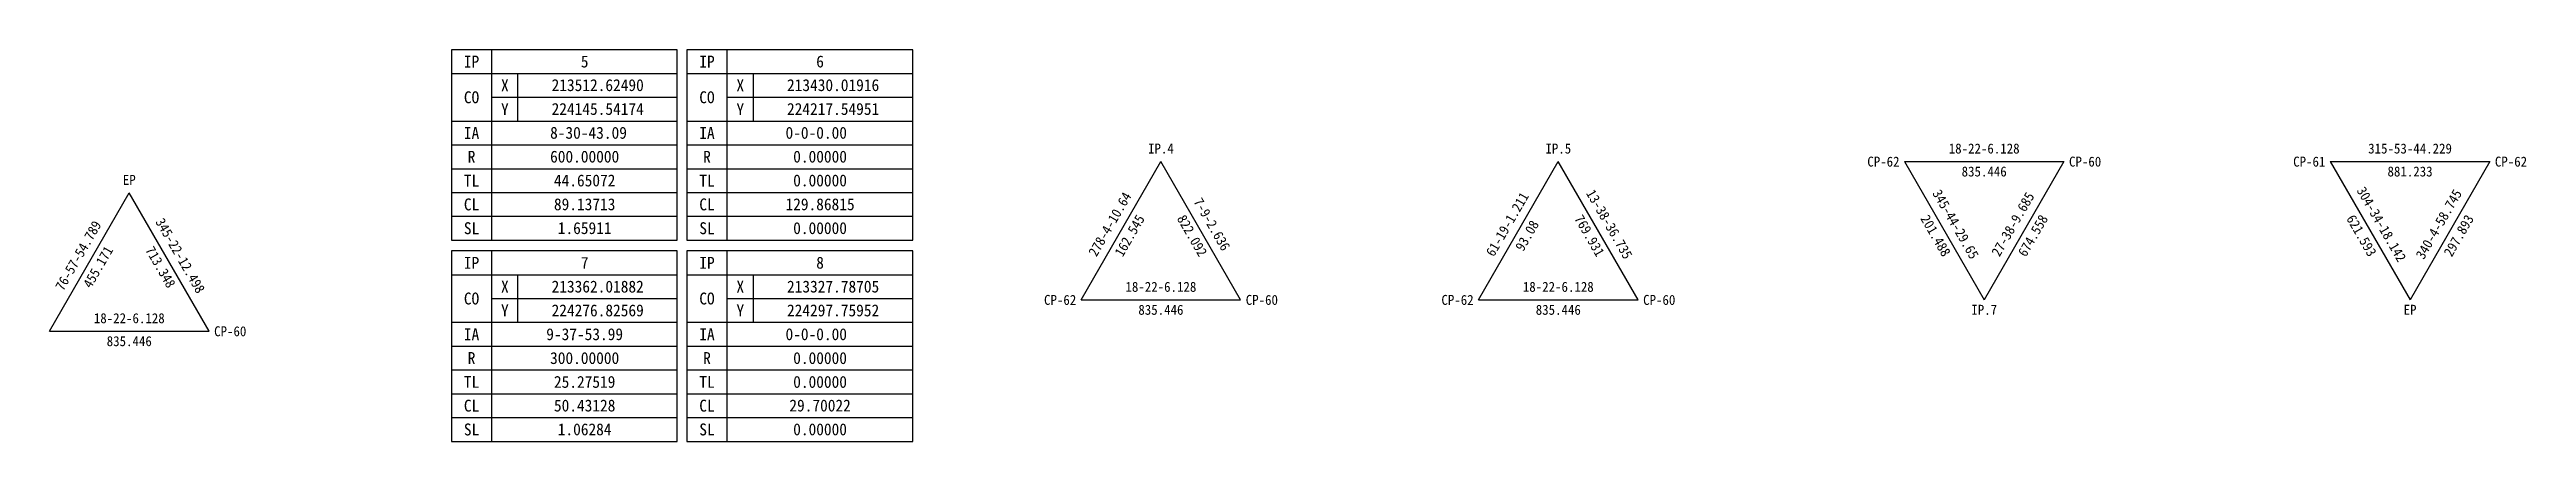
# Model space of a CAD drawing. Extents: x -2894 to -714, y 147 to 1611.
# Drawn here: x -2085 to -867, y 147 to 339 of the extents above; entities that cross this region are included whole.
import ezdxf
from ezdxf.enums import TextEntityAlignment as Align

# ---------------------------------------------------------------- set-up
doc = ezdxf.new("R2010")
doc.units = 0
doc.header["$MEASUREMENT"] = 0
for name, color, linetype in [('CA-ALGN-TBSM', 2, 'CONTINUOUS'), ('CA-DIML', 1, 'CONTINUOUS'), ('CA-DIMT', 3, 'CONTINUOUS'), ('CA-TABL-LIN1', 4, 'CONTINUOUS'), ('CA-TABL-LIN2', 1, 'CONTINUOUS'), ('CA-TABL-TEX2', 3, 'CONTINUOUS')]:
    doc.layers.add(name, color=color, linetype=linetype)
doc.styles.add('GHS', font='DotumChe.ttf')
doc.styles.add('GTXT', font='DotumChe.ttf')

msp = doc.modelspace()

# ---------------------------------------------------------------- texts
at = {"layer": 'CA-DIMT', "style": 'GHS'}
for s, p in [('IP.4', (-1538.5, 286.7)), ('IP.5', (-1343.2, 286.7)), ('18-22-6.128', (-1133.9, 286.7)), ('315-53-44.229', (-924.6, 286.7)), ('EP', (-2045.5, 271.3)), ('18-22-6.128', (-1538.5, 218.8)), ('18-22-6.128', (-1343.2, 218.8)), ('18-22-6.128', (-2045.5, 203.4))]:
    msp.add_text(s, height=4.9, dxfattribs=at).set_placement(p, align=Align.BOTTOM_CENTER)
for s, p in [('CP-62', (-1175.5, 284.2)), ('CP-61', (-966.2, 284.2)), ('CP-62', (-1580.1, 216.3)), ('CP-62', (-1384.8, 216.3))]:
    msp.add_text(s, height=4.9, dxfattribs=at).set_placement(p, align=Align.MIDDLE_RIGHT)
for s, p in [('835.446', (-1133.9, 281.8)), ('881.233', (-924.6, 281.8)), ('835.446', (-1538.5, 213.9)), ('835.446', (-1343.2, 213.9)), ('IP.7', (-1133.9, 213.9)), ('EP', (-924.6, 213.9)), ('835.446', (-2045.5, 198.5))]:
    msp.add_text(s, height=4.9, dxfattribs=at).set_placement(p, align=Align.TOP_CENTER)
for s, p in [('CP-60', (-1092.2, 284.2)), ('CP-62', (-882.9, 284.2)), ('CP-60', (-1496.8, 216.3)), ('CP-60', (-1301.5, 216.3)), ('CP-60', (-2003.8, 200.9))]:
    msp.add_text(s, height=4.9, dxfattribs=at).set_placement(p, align=Align.MIDDLE_LEFT)
for s, rotation, p in [('278-4-10.64', 60, (-1560.2, 251.5)), ('61-19-1.211', 60, (-1364.9, 251.5)), ('13-38-36.735', 300, (-1321.5, 251.5)), ('345-44-29.65', 300, (-1151.3, 251.5)), ('27-38-9.685', 60, (-1116.4, 251.5)), ('304-34-18.142', 300, (-942, 251.5)), ('340-4-58.745', 60, (-907.1, 251.5)), ('345-22-12.498', 300, (-2023.8, 236.1)), ('7-9-2.636', 300, (-1516.8, 251.5)), ('76-57-54.789', 60, (-2067.2, 236.1))]:
    msp.add_text(s, height=4.9, rotation=rotation, dxfattribs=at).set_placement(p, align=Align.BOTTOM_CENTER)
for s, rotation, p in [('162.545', 60, (-1556, 249.1)), ('822.092', 300, (-1521, 249.1)), ('769.931', 300, (-1325.7, 249.1)), ('201.488', 300, (-1155.6, 249.1)), ('674.558', 60, (-1112.1, 249.1)), ('621.593', 300, (-946.3, 249.1)), ('297.893', 60, (-902.8, 249.1)), ('93.08', 60, (-1360.7, 249.1)), ('455.171', 60, (-2063, 233.7)), ('713.348', 300, (-2028, 233.7))]:
    msp.add_text(s, height=4.9, rotation=rotation, dxfattribs=at).set_placement(p, align=Align.TOP_CENTER)

# ---------------------------------------------------------------- blocks, each defined once
blk = doc.blocks.new('CACTCRV')
at = {"layer": 'CA-TABL-LIN1'}
blk.add_line((-15.25, -20), (-15.25, 20), dxfattribs=at)
blk.add_lwpolyline([(-23.75, -20), (23.75, -20), (23.75, 20), (-23.75, 20)], close=True, dxfattribs=at)
at = {"layer": 'CA-TABL-LIN2'}
for p, q in [((-23.75, 15), (23.75, 15)), ((-9.75, 5), (-9.75, 15)), ((-15.25, 10), (23.75, 10)), ((-23.75, 5), (23.75, 5)), ((-23.75, 0), (23.75, 0)), ((-23.75, -5), (23.75, -5)), ((-23.75, -10), (23.75, -10)), ((-23.75, -15), (23.75, -15))]:
    blk.add_line(p, q, dxfattribs=at)
at = {"layer": 'CA-TABL-TEX2', "style": 'GTXT'}
for s, p in [('IP', (-19.5, 17.5)), ('CO', (-19.5, 10)), ('X', (-12.5, 12.5)), ('Y', (-12.5, 7.5)), ('IA', (-19.5, 2.5)), ('R', (-19.5, -2.5)), ('TL', (-19.5, -7.5)), ('CL', (-19.5, -12.5)), ('SL', (-19.5, -17.5))]:
    blk.add_text(s, height=2.5, dxfattribs=at).set_placement(p, align=Align.MIDDLE_CENTER)
at = {"layer": 'CA-TABL-TEX2', "style": 'GTXT', "flags": 4}
for tag, p in [('IPNO', (4.25, 17.5)), ('COX', (7, 12.5)), ('COY', (7, 7.5)), ('IA', (4.25, 2.5)), ('R', (4.25, -2.5)), ('TL', (4.25, -7.5)), ('CL', (4.25, -12.5)), ('SL', (4.25, -17.5))]:
    blk.add_attdef(tag, text='', height=2.5, dxfattribs=at).set_placement(p, align=Align.MIDDLE)

# ---------------------------------------------------------------- linework, layer by layer
at = {"layer": 'CA-DIML'}
for p, q in [((-1577.7, 216.3), (-1538.5, 284.2)), ((-1499.3, 216.3), (-1538.5, 284.2)), ((-1382.4, 216.3), (-1343.2, 284.2)), ((-1304, 216.3), (-1343.2, 284.2)), ((-1173.1, 284.2), (-1094.7, 284.2)), ((-1173.1, 284.2), (-1133.9, 216.3)), ((-1094.7, 284.2), (-1133.9, 216.3)), ((-963.8, 284.2), (-885.4, 284.2)), ((-963.8, 284.2), (-924.6, 216.3)), ((-885.4, 284.2), (-924.6, 216.3)), ((-2084.7, 200.9), (-2045.5, 268.8)), ((-2006.3, 200.9), (-2045.5, 268.8)), ((-1577.7, 216.3), (-1499.3, 216.3)), ((-1382.4, 216.3), (-1304, 216.3)), ((-2084.7, 200.9), (-2006.3, 200.9))]:
    msp.add_line(p, q, dxfattribs=at)

# ---------------------------------------------------------------- block references
at = {"layer": 'CA-ALGN-TBSM'}
ref = msp.add_blockref('CACTCRV', (-1831.7, 292.4), dxfattribs=dict(at, xscale=2.337662249847199, yscale=2.33766224984754, zscale=2.337662249847499))
ref.add_attrib('IPNO', '5', dxfattribs={"layer": 'CA-TABL-TEX2', "height": 5.84, "style": 'GTXT'}).set_placement((-1821.7, 333.3), align=Align.MIDDLE)
ref.add_attrib('COX', '213512.62490', dxfattribs={"layer": 'CA-TABL-TEX2', "height": 5.844, "style": 'GTXT'}).set_placement((-1815.3, 321.7), align=Align.MIDDLE)
ref.add_attrib('COY', '224145.54174', dxfattribs={"layer": 'CA-TABL-TEX2', "height": 5.844, "style": 'GTXT'}).set_placement((-1815.3, 310), align=Align.MIDDLE)
ref.add_attrib('IA', ' 8-30-43.09', dxfattribs={"layer": 'CA-TABL-TEX2', "height": 5.844, "style": 'GTXT'}).set_placement((-1821.7, 298.3), align=Align.MIDDLE)
ref.add_attrib('R', '600.00000', dxfattribs={"layer": 'CA-TABL-TEX2', "height": 5.84, "style": 'GTXT'}).set_placement((-1821.7, 286.6), align=Align.MIDDLE)
ref.add_attrib('TL', '44.65072', dxfattribs={"layer": 'CA-TABL-TEX2', "height": 5.84, "style": 'GTXT'}).set_placement((-1821.7, 274.9), align=Align.MIDDLE)
ref.add_attrib('CL', '89.13713', dxfattribs={"layer": 'CA-TABL-TEX2', "height": 5.84, "style": 'GTXT'}).set_placement((-1821.7, 263.2), align=Align.MIDDLE)
ref.add_attrib('SL', '1.65911', dxfattribs={"layer": 'CA-TABL-TEX2', "height": 5.84, "style": 'GTXT'}).set_placement((-1821.7, 251.5), align=Align.MIDDLE)
ref = msp.add_blockref('CACTCRV', (-1716, 292.4), dxfattribs=dict(at, xscale=2.337662249847199, yscale=2.33766224984754, zscale=2.337662249847499))
ref.add_attrib('IPNO', '6', dxfattribs={"layer": 'CA-TABL-TEX2', "height": 5.84, "style": 'GTXT'}).set_placement((-1706, 333.3), align=Align.MIDDLE)
ref.add_attrib('COX', '213430.01916', dxfattribs={"layer": 'CA-TABL-TEX2', "height": 5.844, "style": 'GTXT'}).set_placement((-1699.6, 321.7), align=Align.MIDDLE)
ref.add_attrib('COY', '224217.54951', dxfattribs={"layer": 'CA-TABL-TEX2', "height": 5.844, "style": 'GTXT'}).set_placement((-1699.6, 310), align=Align.MIDDLE)
ref.add_attrib('IA', '0-0-0.00 ', dxfattribs={"layer": 'CA-TABL-TEX2', "height": 5.84, "style": 'GTXT'}).set_placement((-1706, 298.3), align=Align.MIDDLE)
ref.add_attrib('R', '0.00000', dxfattribs={"layer": 'CA-TABL-TEX2', "height": 5.84, "style": 'GTXT'}).set_placement((-1706, 286.6), align=Align.MIDDLE)
ref.add_attrib('TL', '0.00000', dxfattribs={"layer": 'CA-TABL-TEX2', "height": 5.84, "style": 'GTXT'}).set_placement((-1706, 274.9), align=Align.MIDDLE)
ref.add_attrib('CL', '129.86815', dxfattribs={"layer": 'CA-TABL-TEX2', "height": 5.84, "style": 'GTXT'}).set_placement((-1706, 263.2), align=Align.MIDDLE)
ref.add_attrib('SL', '0.00000', dxfattribs={"layer": 'CA-TABL-TEX2', "height": 5.84, "style": 'GTXT'}).set_placement((-1706, 251.5), align=Align.MIDDLE)
ref = msp.add_blockref('CACTCRV', (-1831.7, 193.6), dxfattribs=dict(at, xscale=2.337662249847199, yscale=2.33766224984754, zscale=2.337662249847499))
ref.add_attrib('IPNO', '7', dxfattribs={"layer": 'CA-TABL-TEX2', "height": 5.84, "style": 'GTXT'}).set_placement((-1821.7, 234.5), align=Align.MIDDLE)
ref.add_attrib('COX', '213362.01882', dxfattribs={"layer": 'CA-TABL-TEX2', "height": 5.844, "style": 'GTXT'}).set_placement((-1815.3, 222.8), align=Align.MIDDLE)
ref.add_attrib('COY', '224276.82569', dxfattribs={"layer": 'CA-TABL-TEX2', "height": 5.844, "style": 'GTXT'}).set_placement((-1815.3, 211.1), align=Align.MIDDLE)
ref.add_attrib('IA', '9-37-53.99', dxfattribs={"layer": 'CA-TABL-TEX2', "height": 5.84, "style": 'GTXT'}).set_placement((-1821.7, 199.4), align=Align.MIDDLE)
ref.add_attrib('R', '300.00000', dxfattribs={"layer": 'CA-TABL-TEX2', "height": 5.84, "style": 'GTXT'}).set_placement((-1821.7, 187.7), align=Align.MIDDLE)
ref.add_attrib('TL', '25.27519', dxfattribs={"layer": 'CA-TABL-TEX2', "height": 5.84, "style": 'GTXT'}).set_placement((-1821.7, 176), align=Align.MIDDLE)
ref.add_attrib('CL', '50.43128', dxfattribs={"layer": 'CA-TABL-TEX2', "height": 5.84, "style": 'GTXT'}).set_placement((-1821.7, 164.4), align=Align.MIDDLE)
ref.add_attrib('SL', '1.06284', dxfattribs={"layer": 'CA-TABL-TEX2', "height": 5.84, "style": 'GTXT'}).set_placement((-1821.7, 152.7), align=Align.MIDDLE)
ref = msp.add_blockref('CACTCRV', (-1716, 193.6), dxfattribs=dict(at, xscale=2.337662249847199, yscale=2.33766224984754, zscale=2.337662249847499))
ref.add_attrib('IPNO', '8', dxfattribs={"layer": 'CA-TABL-TEX2', "height": 5.84, "style": 'GTXT'}).set_placement((-1706, 234.5), align=Align.MIDDLE)
ref.add_attrib('COX', '213327.78705', dxfattribs={"layer": 'CA-TABL-TEX2', "height": 5.844, "style": 'GTXT'}).set_placement((-1699.6, 222.8), align=Align.MIDDLE)
ref.add_attrib('COY', '224297.75952', dxfattribs={"layer": 'CA-TABL-TEX2', "height": 5.844, "style": 'GTXT'}).set_placement((-1699.6, 211.1), align=Align.MIDDLE)
ref.add_attrib('IA', '0-0-0.00 ', dxfattribs={"layer": 'CA-TABL-TEX2', "height": 5.84, "style": 'GTXT'}).set_placement((-1706, 199.4), align=Align.MIDDLE)
ref.add_attrib('R', '0.00000', dxfattribs={"layer": 'CA-TABL-TEX2', "height": 5.84, "style": 'GTXT'}).set_placement((-1706, 187.7), align=Align.MIDDLE)
ref.add_attrib('TL', '0.00000', dxfattribs={"layer": 'CA-TABL-TEX2', "height": 5.84, "style": 'GTXT'}).set_placement((-1706, 176), align=Align.MIDDLE)
ref.add_attrib('CL', '29.70022', dxfattribs={"layer": 'CA-TABL-TEX2', "height": 5.84, "style": 'GTXT'}).set_placement((-1706, 164.4), align=Align.MIDDLE)
ref.add_attrib('SL', '0.00000', dxfattribs={"layer": 'CA-TABL-TEX2', "height": 5.84, "style": 'GTXT'}).set_placement((-1706, 152.7), align=Align.MIDDLE)

msp.set_redraw_order([(e.dxf.handle, doc.entitydb.next_handle()) for e in msp.query("TEXT MTEXT ATTDEF DIMENSION ARC_DIMENSION")])  # texts and dimensions are drawn at this point

doc.saveas('drawing.dxf')
